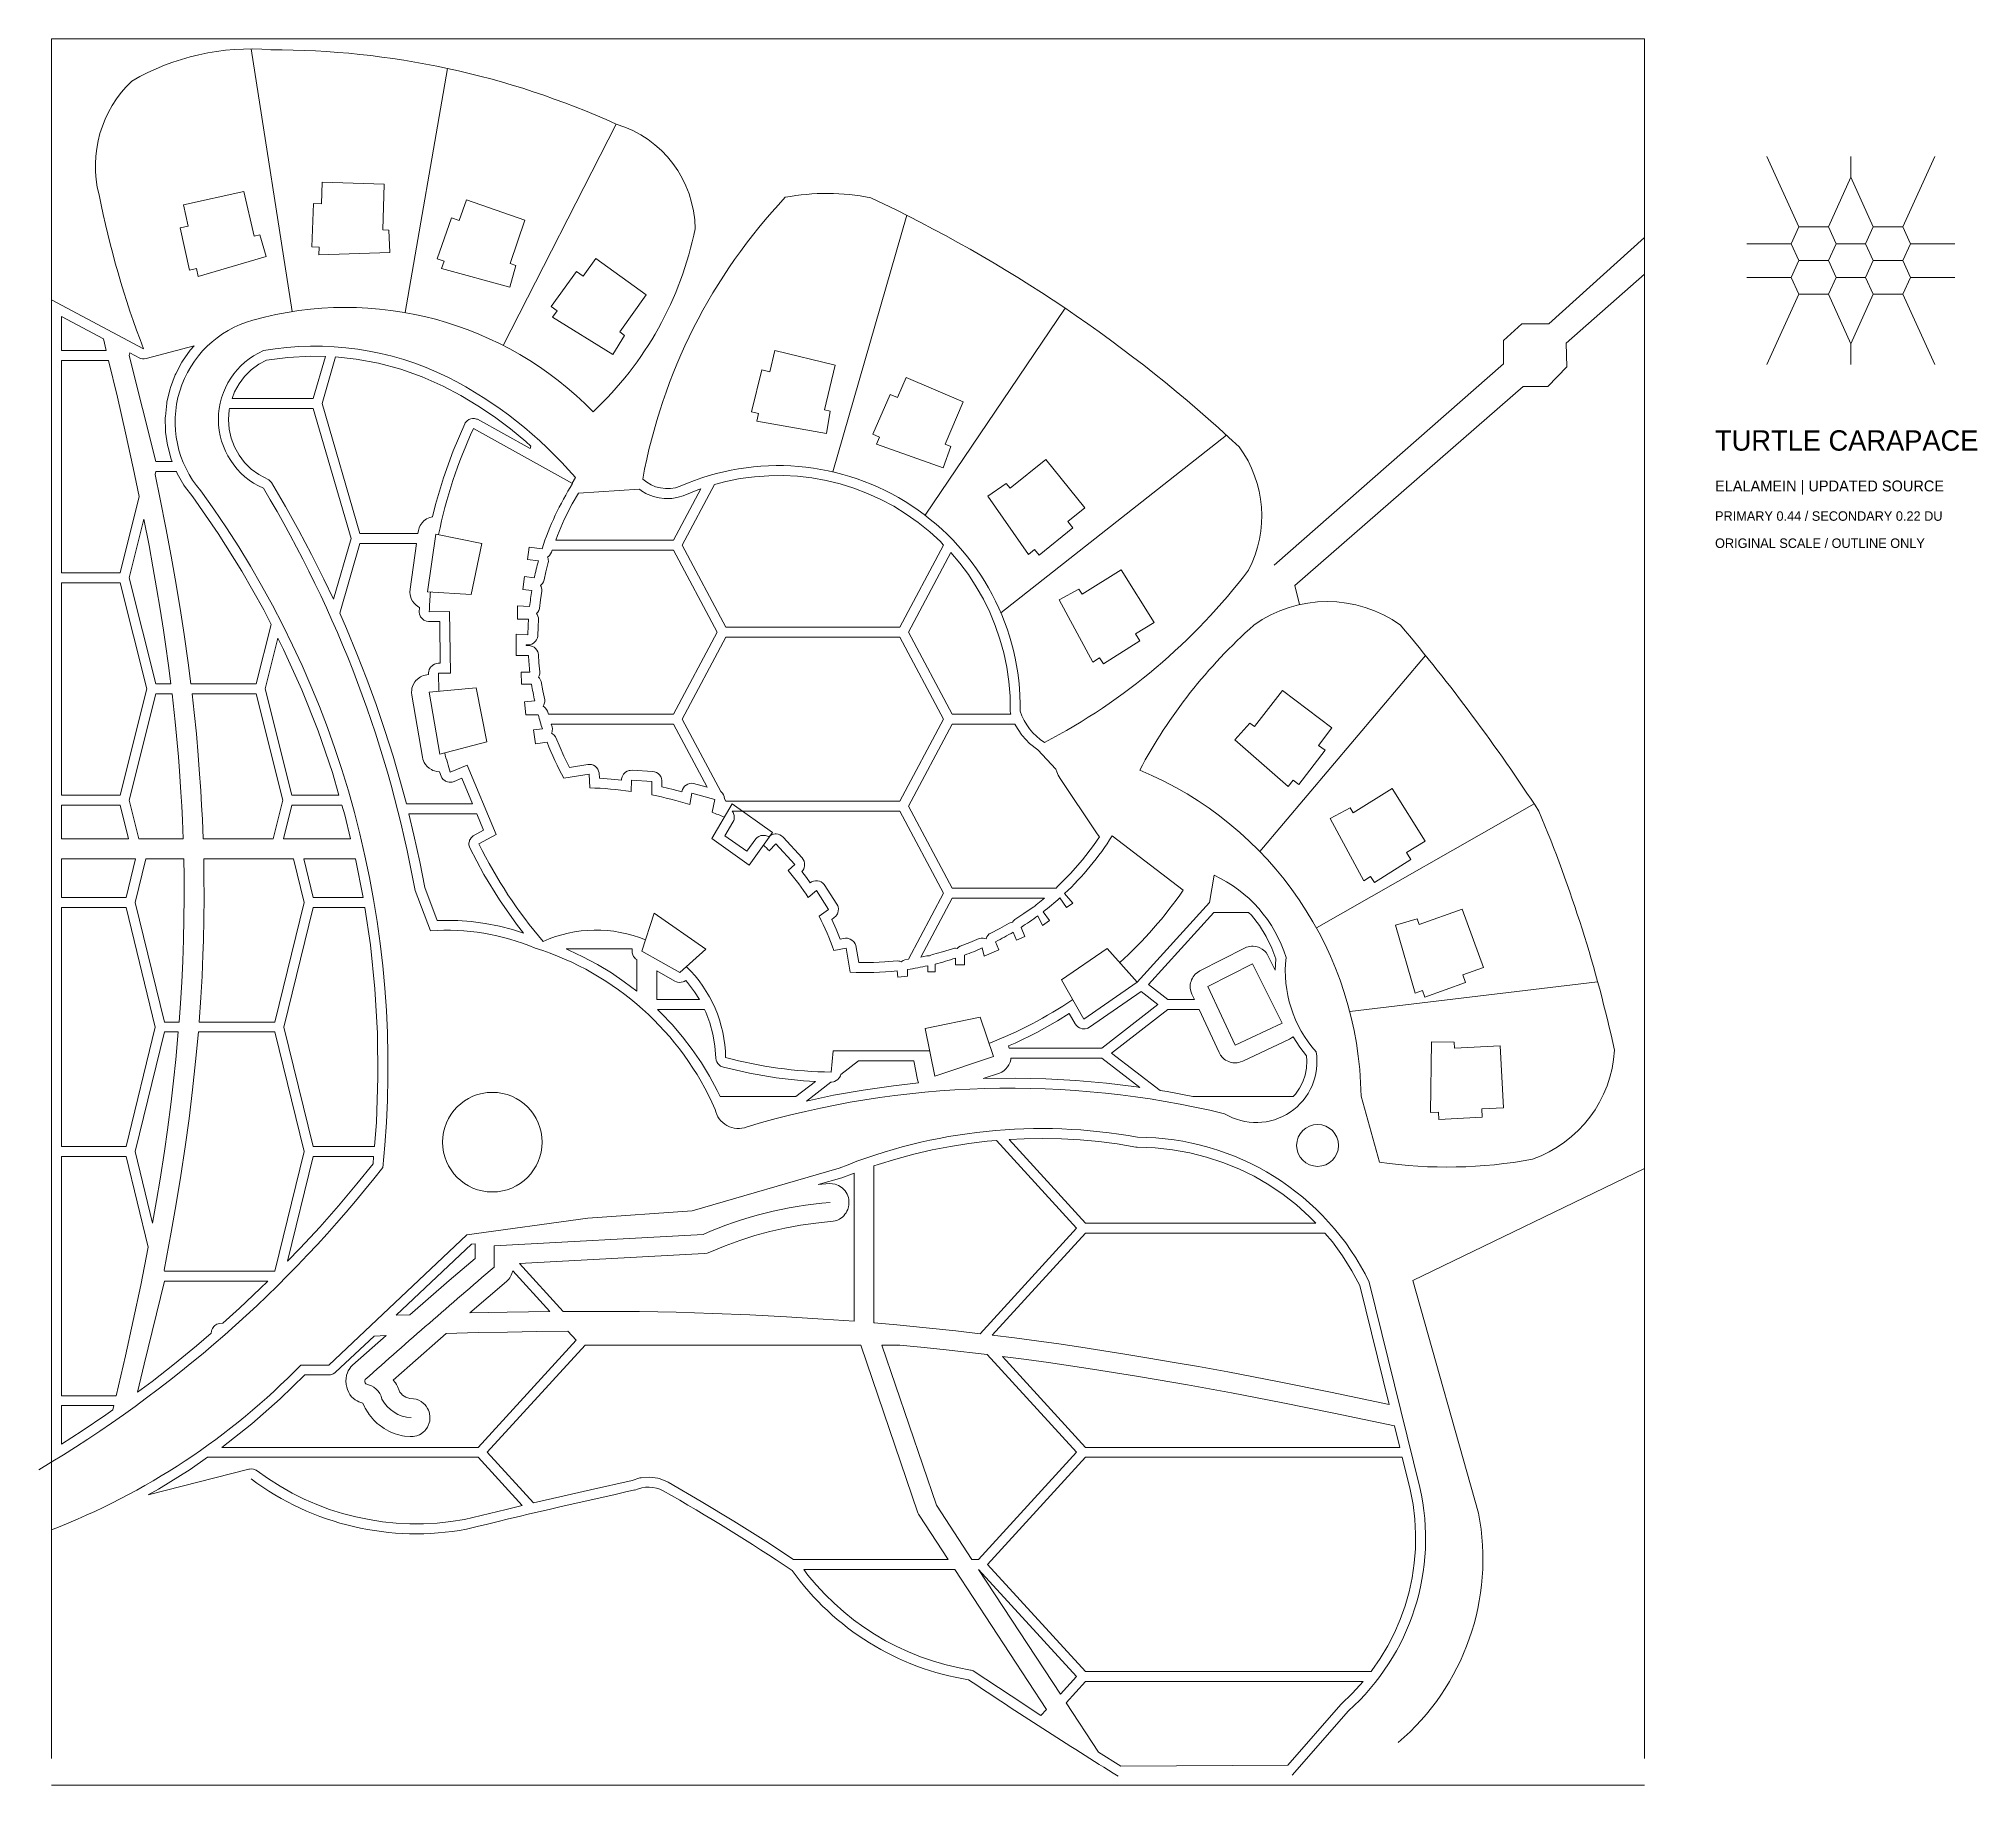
# Model space of a CAD drawing. Header units: inches. Extents: x 36 to 188, y -75 to 56.
# Drawn here: x 90.97 to 133.79, y 17.31 to 55.9 of the extents above; entities that cross this region are included whole.
import ezdxf

# ---------------------------------------------------------------- set-up
doc = ezdxf.new("R2010")
doc.units = ezdxf.units.IN
for name, color, linetype, lineweight in [('01_ORIGINAL_PLAN', 7, 'CONTINUOUS', 20), ('02_CONCEPT_CLOSED_AREAS', 7, 'CONTINUOUS', 15), ('03_CONCEPT_ICON', 7, 'CONTINUOUS', 15), ('04_TITLE', 7, 'CONTINUOUS', 15)]:
    doc.layers.add(name, color=color, linetype=linetype, lineweight=lineweight)

# ---------------------------------------------------------------- blocks, each defined once
blk = doc.blocks.new('02_TURTLE')
at = {"layer": '01_ORIGINAL_PLAN'}
for p, q in [((36.248, 17.906), (36.248, 55.9)), ((36.248, 55.9), (71.442, 55.9)), ((71.442, 55.9), (71.442, 17.906)), ((71.442, 17.312), (36.248, 17.312))]:
    blk.add_line(p, q, dxfattribs=at)
for points in [[(40.658, 55.675), (41.569, 49.871)], [(45, 55.245), (44.06, 49.85)], [(48.726, 54.013), (46.225, 49.126)], [(55.143, 52), (53.51, 46.333)], [(63.257, 44.272), (68.329, 48.719), (68.329, 49.231), (68.73, 49.6), (69.33, 49.6), (71.442, 51.512), (71.442, 50.696), (69.711, 49.177), (69.725, 48.651), (69.304, 48.218), (68.761, 48.218), (63.72, 43.82), (63.817, 43.397)], [(38.284, 49.049), (36.248, 50.129)], [(55.552, 45.371), (58.647, 49.945)], [(62.206, 47.145), (57.223, 43.22)], [(47.087, 44.63), (46.802, 44.667), (46.766, 44.393), (47.006, 44.362)], [(46.916, 43.993), (46.696, 44.016), (46.666, 43.73), (46.862, 43.709)], [(46.813, 43.357), (46.546, 43.371), (46.546, 43.074), (46.789, 43.074)], [(45.044, 43.247), (44.595, 43.241)], [(44.807, 41.482), (44.799, 41.881), (45.061, 41.886), (45.044, 43.247)], [(46.775, 42.728), (46.519, 42.748), (46.519, 42.277), (46.786, 42.274)], [(66.604, 42.276), (62.941, 37.945)], [(46.818, 41.908), (46.625, 41.902), (46.633, 41.638), (46.856, 41.638)], [(46.926, 41.27), (46.702, 41.249), (46.728, 40.961), (47.002, 40.962)], [(47.096, 40.651), (46.9, 40.63)], [(46.9, 40.63), (46.939, 40.324), (47.2, 40.358)], [(46.075, 38.317), (45.433, 39.849), (45.059, 39.693)], [(49.053, 39.272), (49.062, 39.519), (49.515, 39.492), (49.513, 39.194)], [(50.35, 38.981), (50.396, 39.232), (50.902, 39.093), (50.842, 38.811)], [(51.286, 38.996), (52.178, 38.364), (51.665, 37.64), (50.837, 38.227), (51.286, 38.996)], [(69.006, 38.995), (64.196, 36.253)], [(46.075, 38.317), (45.692, 38.109)], [(52.249, 38.111), (52.108, 37.96)], [(52.249, 38.111), (52.668, 37.654), (52.525, 37.523)], [(52.968, 36.924), (53.149, 37.079), (53.413, 36.661), (53.207, 36.514)], [(58.528, 36.918), (58.67, 36.704), (58.814, 36.799), (58.632, 37.014)], [(49.567, 36.583), (50.703, 35.787), (50.129, 35.27), (49.295, 35.742), (49.567, 36.583)], [(58.043, 36.524), (58.141, 36.305), (58.295, 36.419), (58.155, 36.608)], [(57.496, 36.162), (57.572, 35.985), (57.754, 36.063), (57.668, 36.267)], [(53.805, 35.806), (53.533, 35.759)], [(53.805, 35.806), (53.805, 35.806)], [(56.221, 35.586), (56.221, 35.439), (56.423, 35.439), (56.423, 35.655)], [(56.812, 35.811), (56.853, 35.634), (57.179, 35.773), (57.105, 35.949)], [(58.564, 35.106), (59.058, 34.241), (60.235, 35.059), (59.57, 35.799), (58.564, 35.106)], [(54.929, 35.306), (54.944, 35.165), (55.16, 35.189), (55.16, 35.336)], [(55.61, 35.419), (55.608, 35.288), (55.771, 35.288), (55.771, 35.457)], [(70.407, 35.063), (64.93, 34.409)], [(53.515, 33.54), (53.473, 33.07)], [(53.515, 33.54), (55.65, 33.54)], [(65.18, 32.538), (65.591, 31.078)], [(71.442, 30.938), (66.326, 28.468)], [(46.027, 28.759), (46.027, 29.23), (50.643, 29.479)], [(66.326, 28.468), (67.775, 23.323)]]:
    blk.add_lwpolyline(points, dxfattribs=at)
for points in [[(43.572, 51.68), (43.598, 52.69), (42.23, 52.734), (42.214, 52.252), (42.035, 52.258), (42.004, 51.303), (42.163, 51.298), (42.158, 51.123), (43.721, 51.177), (43.704, 51.675)], [(40.725, 51.537), (40.502, 52.523), (39.164, 52.23), (39.268, 51.758), (39.093, 51.72), (39.298, 50.787), (39.453, 50.821), (39.491, 50.65), (40.993, 51.087), (40.853, 51.565)], [(46.381, 50.933), (46.709, 51.889), (45.415, 52.34), (45.257, 51.885), (45.088, 51.944), (44.773, 51.041), (44.923, 50.989), (44.866, 50.824), (46.374, 50.409), (46.506, 50.889)], [(48.804, 49.422), (49.389, 50.246), (48.277, 51.045), (47.995, 50.654), (47.85, 50.758), (47.292, 49.982), (47.421, 49.889), (47.319, 49.747), (48.648, 48.921), (48.911, 49.345)], [(53.327, 47.704), (53.561, 48.687), (52.231, 49.012), (52.116, 48.544), (51.942, 48.586), (51.715, 47.658), (51.87, 47.62), (51.829, 47.45), (53.37, 47.181), (53.455, 47.672)], [(55.995, 46.944), (56.387, 47.876), (55.128, 48.415), (54.938, 47.972), (54.774, 48.042), (54.397, 47.164), (54.544, 47.101), (54.475, 46.94), (55.951, 46.422), (56.116, 46.892)], [(57.426, 45.973), (58.218, 46.601), (59.075, 45.534), (58.699, 45.232), (58.811, 45.092), (58.066, 44.493), (57.966, 44.618), (57.83, 44.508), (56.934, 45.791), (57.343, 46.076)], [(45.757, 44.748), (44.738, 44.957), (44.556, 43.684), (45.524, 43.622)], [(59.019, 43.63), (59.878, 44.165), (60.608, 43.006), (60.2, 42.749), (60.296, 42.598), (59.487, 42.088), (59.402, 42.222), (59.254, 42.129), (58.511, 43.505), (58.949, 43.742)], [(45.629, 41.562), (44.593, 41.461), (44.828, 40.095), (45.865, 40.369)], [(62.827, 40.702), (63.445, 41.502), (64.534, 40.672), (64.241, 40.288), (64.384, 40.18), (63.804, 39.42), (63.677, 39.516), (63.571, 39.377), (62.394, 40.407), (62.722, 40.782)], [(65.006, 38.799), (65.865, 39.334), (66.595, 38.175), (66.187, 37.918), (66.283, 37.767), (65.474, 37.257), (65.389, 37.391), (65.242, 37.298), (64.498, 38.674), (64.936, 38.911)], [(66.464, 36.332), (67.417, 36.67), (67.882, 35.382), (67.428, 35.218), (67.489, 35.05), (66.59, 34.725), (66.536, 34.875), (66.372, 34.816), (65.94, 36.319), (66.419, 36.457)], [(61.796, 34.957), (62.78, 35.461), (63.435, 34.152), (62.399, 33.663)], [(55.549, 34.034), (56.763, 34.283), (57.058, 33.412), (55.766, 32.976)], [(67.244, 33.6), (68.254, 33.648), (68.327, 32.28), (67.845, 32.255), (67.855, 32.076), (66.9, 32.025), (66.892, 32.184), (66.717, 32.175), (66.739, 33.739), (67.237, 33.732)]]:
    blk.add_lwpolyline(points, close=True, dxfattribs=at)
for points in [[(44.283, 37.084, 0.090917), (40.931, 45.968, -0.652582), (40.931, 49.011, -0.158741), (45.004, 48.425, -0.098355), (47.824, 46.203), (47.755, 46.078)], [(47.087, 44.63, -0.062406), (47.763, 46.073), (45.572, 47.29, 0.058367), (44.801, 44.944, 0.058367)], [(50.14, 46.014, -0.546754), (57.65, 41.045, 0.171391), (58.184, 40.351, 0.171391)], [(46.916, 43.993, -0.01479), (47.006, 44.362, -0.01479)], [(44.621, 43.68, 0.010358), (44.595, 43.241)], [(46.813, 43.357, -0.013879), (46.862, 43.709)], [(60.29, 39.74, -0.089338), (62.813, 42.944, -0.322066), (66.051, 42.944, -0.030946), (69.111, 38.833, -0.044664), (70.78, 33.554, -0.301674), (68.967, 31.144, -0.082145), (65.591, 31.078)], [(46.775, 42.728, -0.013523), (46.789, 43.074, -0.013523)], [(46.818, 41.908, -0.014342), (46.786, 42.274)], [(46.926, 41.27, -0.014645), (46.856, 41.638)], [(47.096, 40.651, -0.012679), (47.002, 40.962)], [(48.142, 39.35), (48.13, 39.649), (47.57, 39.561, -0.034306), (47.2, 40.358, -0.034306)], [(44.936, 40.124, 0.010564), (45.059, 39.693, 0.010564)], [(60.29, 39.74, -0.300089), (65.18, 32.538)], [(59.849, 35.488, 0.057164), (61.253, 37.088), (59.681, 38.289, -0.064319), (58.632, 37.014, -0.064319)], [(45.692, 38.109, 0.060935), (47.109, 35.956, -0.206423), (49.375, 35.99)], [(59.998, 35.322), (60.235, 35.059), (61.831, 36.816), (61.933, 37.418, -0.214593), (63.522, 35.602, 0.212382), (64.188, 33.517, -0.642649), (62.166, 32.15, 0.132984), (51.615, 31.858, -0.471407), (50.913, 32.245)], [(46.935, 35.809, 0.119192), (44.621, 36.188), (44.283, 37.084)], [(58.528, 36.918, -0.018836), (58.155, 36.608, -0.018836)], [(58.043, 36.524, -0.017658), (57.668, 36.267, -0.017658)], [(57.496, 36.162, -0.017305), (57.105, 35.949, -0.017305)], [(54.929, 35.306, -0.040089), (53.897, 35.276), (53.805, 35.806)], [(56.221, 35.586, -0.018166), (55.771, 35.457, -0.018166)], [(56.812, 35.811, -0.016254), (56.423, 35.655, -0.016254)], [(50.274, 35.4, -0.198705), (51.143, 33.392, 0.063223), (53.473, 33.07)], [(55.61, 35.419, -0.017778), (55.16, 35.336, -0.017778)], [(56.959, 33.703, 0.056142), (58.811, 34.673)], [(53.65, 30.945, -0.14301), (60.243, 31.63, -0.286424), (65.36, 28.431), (66.481, 23.89, -0.272091), (64.9, 18.954), (63.661, 17.533)], [(53.65, 30.945), (50.4, 30.004), (48.095, 29.84), (45.427, 29.473), (42.376, 26.597), (41.758, 26.597, -0.10797), (36.248, 22.954)]]:
    blk.add_lwpolyline(points, format="xyb", dxfattribs=at)
for centre, radius in [((45.989, 31.521), 1.1), ((64.22, 31.448), 0.463)]:
    blk.add_circle(centre, radius, dxfattribs=at)
for centre, radius, start, end in [((40.658, 50.423), 5.252, 85.2142, 120.0956), ((41.139, 37.317), 18.339, 65.5622, 90.1344), ((39.813, 53.089), 2.593, 133.6015, 194.2753), ((48.026, 51.672), 2.444, 0.7167, 73.3418), ((57.911, 56.571), 21.019, 191.3089, 200.9684), ((61.436, 43.951), 12.326, 136.7478, 169.6154), ((53.373, 47.535), 4.948, 78.6004, 100.6499), ((40.939, 23.771), 31.601, 47.0054, 64.8874), ((43.034, 53.196), 7.583, 313.0815, 348.6437), ((41.312, 47.434), 2.33, 105.2161, 220.7715), ((42.751, 42.34), 7.624, 44.2289, 105.6047), ((60.387, 45.356), 2.599, 332.6099, 36.0186), ((22.064, 33.195), 21.619, 354.0583, 36.0319), ((49.852, 46.755), 0.794, 227.0981, 291.2465), ((51.961, 52.291), 13.465, 297.5281, 322.8549), ((47.898, 31.093), 8.26, 81.9573, 88.3074), ((47.898, 31.093), 8.26, 72.7279, 78.7214), ((47.898, 31.093), 8.26, 67.0855, 69.118), ((48.363, 33.974), 5.47, 46.7825, 48.644), ((48.363, 33.974), 5.47, 32.6388, 40.4465), ((48.363, 33.974), 5.47, 19.0436, 27.6609), ((44.996, 29.643), 6.464, 23.734, 72.5429), ((22.02, 47.825), 27.364, 300.648, 321.9453), ((54.073, 21.787), 8.422, 94.2501, 114.0352), ((177.596, -125.015), 202.378, 130.55026, 131.62005), ((43.293, 26.24), 0.119, 162.5746, 211.3187), ((43.119, 25.741), 0.443, 13.2811, 80.611), ((44.225, 26.196), 0.761, 207.5896, 267.5639), ((44.306, 28.951), 6.083, 233.183, 280.5392), ((83.889, -134.15), 161.762, 102.40484, 103.75801), ((49.433, 23.211), 0.689, 61.2688, 115.2094), ((27.349, -15.654), 45.391, 56.1832, 60.407), ((62.535, 22.313), 5.337, 310.4718, 10.9016), ((57.468, 25.543), 5.979, 215.6658, 260.7622), ((129.159, 128.7), 131.041, 236.3299, 238.04792)]:
    blk.add_arc(centre, radius, start, end, dxfattribs=at)
at = {"layer": '02_CONCEPT_CLOSED_AREAS'}
for points in [[(36.468, 49.763), (37.398, 49.27), (37.46, 49.014), (36.468, 49.014)], [(39.314, 49.019), (39.146, 48.78), (39.132, 48.757), (38.994, 48.497), (38.983, 48.472), (38.878, 48.193), (38.869, 48.166), (38.801, 47.877), (38.796, 47.849), (38.765, 47.557), (38.764, 47.529), (38.77, 47.238), (38.772, 47.21), (38.814, 46.922), (38.819, 46.896), (38.897, 46.615), (38.919, 46.558), (38.554, 46.558), (37.966, 48.904), (37.98, 48.961), (38.199, 48.846), (38.218, 48.839), (38.258, 48.831), (38.299, 48.83), (38.339, 48.837), (39.399, 49.114)], [(40.293, 48.098), (40.393, 48.277), (40.517, 48.441), (40.664, 48.586), (40.832, 48.71), (40.999, 48.798), (41.472, 48.861), (41.977, 48.888), (42.3, 48.88), (42.031, 47.954), (40.238, 47.954)], [(42.982, 48.823), (43.477, 48.732), (43.965, 48.602), (44.442, 48.434), (44.906, 48.228), (45.292, 48.019), (45.669, 47.79), (46.035, 47.544), (46.387, 47.28), (46.726, 46.999), (46.836, 46.899), (46.821, 46.848), (45.66, 47.492), (45.639, 47.499), (45.597, 47.508), (45.554, 47.509), (45.511, 47.501), (45.471, 47.485), (45.435, 47.462), (45.419, 47.447), (45.391, 47.414), (45.38, 47.396), (45.121, 46.796), (44.907, 46.202), (44.731, 45.609), (44.668, 45.34), (44.606, 45.324), (44.571, 45.309), (44.538, 45.292), (44.507, 45.271), (44.478, 45.248), (44.438, 45.205), (44.415, 45.175), (44.396, 45.144), (44.373, 45.095), (44.357, 45.039), (44.346, 44.968), (43.064, 44.968), (42.228, 47.844), (42.526, 48.871)], [(36.468, 48.794), (37.513, 48.794), (37.706, 47.978), (37.885, 47.197), (38.057, 46.417), (38.189, 45.79), (37.767, 44.102), (36.468, 44.102)], [(42.268, 43.962), (41.997, 44.505), (41.716, 45.038), (41.423, 45.564), (41.109, 46.097), (41.083, 46.127), (41.051, 46.153), (40.832, 46.27), (40.664, 46.393), (40.517, 46.538), (40.393, 46.702), (40.293, 46.882), (40.219, 47.075), (40.174, 47.278), (40.158, 47.49), (40.174, 47.701), (40.181, 47.734), (42.031, 47.734), (42.867, 44.858), (42.477, 43.518)], [(39.011, 46.338), (39.03, 46.295), (39.177, 46.04), (39.192, 46.017), (39.369, 45.783), (39.932, 44.97), (40.455, 44.135), (40.938, 43.28), (41.101, 42.956), (40.773, 41.645), (39.33, 41.645), (39.27, 42.113), (39.182, 42.741), (39.109, 43.213), (39.006, 43.842), (38.895, 44.469), (38.777, 45.097), (38.652, 45.725), (38.538, 46.274), (38.554, 46.338)], [(51.15, 46.12), (51.465, 46.182), (51.781, 46.224), (52.099, 46.247), (52.417, 46.25), (52.734, 46.233), (53.049, 46.196), (53.362, 46.14), (53.671, 46.065), (53.976, 45.97), (54.276, 45.856), (54.569, 45.723), (54.855, 45.571), (55.132, 45.399), (55.399, 45.211), (55.651, 45.007), (55.888, 44.79), (55.952, 44.722), (55.957, 44.713), (54.993, 42.901), (51.149, 42.901), (50.184, 44.713), (50.897, 46.053)], [(47.427, 44.925), (47.579, 45.279), (47.754, 45.623), (47.894, 45.861), (49.24, 45.948), (49.287, 45.913), (49.383, 45.856), (49.41, 45.842), (49.512, 45.8), (49.541, 45.79), (49.647, 45.762), (49.677, 45.756), (49.786, 45.743), (49.816, 45.742), (49.927, 45.744), (49.957, 45.746), (50.067, 45.764), (50.097, 45.771), (50.205, 45.804), (50.532, 45.936), (50.597, 45.957), (49.993, 44.823), (47.39, 44.823)], [(38.291, 45.289), (38.405, 44.702), (38.491, 44.235), (38.573, 43.767), (38.65, 43.3), (38.723, 42.833), (38.769, 42.522), (38.834, 42.055), (38.886, 41.645), (38.554, 41.645), (37.966, 43.992)], [(44.375, 43.23), (44.381, 43.188), (44.395, 43.149), (44.405, 43.13), (44.417, 43.112), (44.445, 43.081), (44.478, 43.055), (44.496, 43.045), (44.535, 43.029), (44.577, 43.022), (44.827, 43.024), (44.838, 42.102), (44.795, 42.101), (44.752, 42.096), (44.711, 42.083), (44.673, 42.061), (44.656, 42.048), (44.626, 42.017), (44.614, 42), (44.594, 41.961), (44.583, 41.92), (44.58, 41.898), (44.58, 41.851), (44.507, 41.841), (44.47, 41.831), (44.435, 41.817), (44.402, 41.801), (44.37, 41.781), (44.328, 41.747), (44.301, 41.72), (44.278, 41.69), (44.246, 41.64), (44.225, 41.591), (44.214, 41.555), (44.207, 41.518), (44.203, 41.459), (44.208, 41.394), (44.444, 40.029), (44.455, 39.982), (44.468, 39.946), (44.484, 39.912), (44.513, 39.866), (44.552, 39.82), (44.593, 39.784), (44.643, 39.752), (44.677, 39.736), (44.713, 39.723), (44.766, 39.711), (44.825, 39.706), (44.856, 39.609), (44.876, 39.57), (44.904, 39.537), (44.937, 39.51), (44.956, 39.499), (44.996, 39.482), (45.038, 39.474), (45.06, 39.473), (45.103, 39.477), (45.144, 39.49), (45.315, 39.562), (45.553, 38.995), (44.089, 38.995), (43.962, 39.474), (43.795, 40.051), (43.616, 40.62), (43.423, 41.189), (43.217, 41.754), (42.999, 42.314), (42.768, 42.869), (42.617, 43.209), (43.064, 44.748), (44.314, 44.748), (44.17, 43.739), (44.167, 43.675), (44.173, 43.616), (44.186, 43.563), (44.199, 43.528), (44.227, 43.476), (44.259, 43.432), (44.301, 43.39), (44.344, 43.357), (44.379, 43.337)], [(46.993, 43.229), (47.014, 43.267), (47.028, 43.309), (47.053, 43.503), (47.082, 43.695), (47.08, 43.737), (47.077, 43.758), (47.064, 43.798), (47.052, 43.82), (47.069, 43.835), (47.097, 43.868), (47.118, 43.905), (47.131, 43.946), (47.172, 44.126), (47.224, 44.326), (47.226, 44.348), (47.224, 44.392), (47.22, 44.414), (47.209, 44.447), (47.236, 44.468), (47.251, 44.483), (47.276, 44.517), (47.294, 44.555), (47.311, 44.603), (49.993, 44.603), (50.958, 42.791), (49.993, 40.979), (47.226, 40.979), (47.207, 41.042), (47.187, 41.081), (47.159, 41.116), (47.143, 41.131), (47.112, 41.152), (47.13, 41.187), (47.142, 41.229), (47.145, 41.25), (47.145, 41.294), (47.104, 41.495), (47.068, 41.696), (47.061, 41.717), (47.041, 41.757), (47.028, 41.775), (47.008, 41.797), (47.023, 41.827), (47.03, 41.848), (47.035, 41.868), (47.038, 41.911), (47.019, 42.11), (47.006, 42.289), (46.998, 42.332), (46.991, 42.353), (46.972, 42.392), (46.945, 42.427), (46.911, 42.455), (46.873, 42.476), (46.831, 42.49), (46.788, 42.494), (46.739, 42.495), (46.739, 42.51), (46.779, 42.508), (46.821, 42.513), (46.861, 42.525), (46.898, 42.545), (46.915, 42.558), (46.945, 42.588), (46.968, 42.623), (46.985, 42.662), (46.994, 42.703), (46.995, 42.724), (46.999, 42.893), (47.008, 43.083), (47.007, 43.104), (46.997, 43.145), (46.98, 43.183), (46.968, 43.201)], [(56.316, 44.315), (56.506, 44.06), (56.68, 43.794), (56.837, 43.518), (56.977, 43.232), (57.099, 42.939), (57.202, 42.638), (57.287, 42.33), (57.353, 42.016), (57.399, 41.698), (57.425, 41.375), (57.431, 41.042), (57.435, 41), (57.441, 40.979), (56.148, 40.979), (55.184, 42.791), (56.119, 44.548)], [(36.468, 43.882), (37.767, 43.882), (38.354, 41.535), (37.767, 39.189), (36.468, 39.189)], [(41.379, 42.406), (41.78, 41.515), (42.138, 40.607), (42.455, 39.685), (42.601, 39.189), (41.56, 39.189), (40.972, 41.535), (41.253, 42.656)], [(51.121, 39.109), (51.112, 39.157), (51.095, 39.198), (51.07, 39.235), (51.037, 39.267), (50.184, 40.869), (51.149, 42.681), (54.993, 42.681), (55.957, 40.869), (54.993, 39.057), (51.149, 39.057)], [(38.913, 41.425), (38.981, 40.81), (39.012, 40.499), (39.053, 40.032), (39.078, 39.721), (39.11, 39.255), (39.128, 38.944), (39.143, 38.633), (39.159, 38.22), (38.181, 38.22), (37.966, 39.079), (38.554, 41.425)], [(39.599, 38.22), (39.583, 38.652), (39.567, 38.968), (39.549, 39.282), (39.516, 39.754), (39.492, 40.069), (39.45, 40.541), (39.402, 41.012), (39.356, 41.425), (40.773, 41.425), (41.361, 39.079), (41.146, 38.22)], [(50.734, 39.367), (50.433, 39.449), (50.39, 39.452), (50.348, 39.447), (50.307, 39.433), (50.27, 39.412), (50.237, 39.384), (50.21, 39.351), (50.191, 39.312), (50.177, 39.261), (49.986, 39.312), (49.734, 39.372), (49.734, 39.513), (49.725, 39.556), (49.708, 39.597), (49.683, 39.634), (49.651, 39.664), (49.613, 39.688), (49.572, 39.704), (49.528, 39.711), (49.075, 39.738), (49.032, 39.736), (49.01, 39.732), (48.969, 39.718), (48.931, 39.695), (48.899, 39.666), (48.885, 39.649), (48.863, 39.611), (48.854, 39.591), (48.844, 39.548), (48.842, 39.521), (48.614, 39.543), (48.353, 39.561), (48.348, 39.679), (48.337, 39.721), (48.319, 39.761), (48.293, 39.796), (48.261, 39.825), (48.223, 39.848), (48.182, 39.862), (48.139, 39.868), (48.096, 39.866), (47.691, 39.802), (47.664, 39.855), (47.571, 40.046), (47.485, 40.24), (47.395, 40.46), (47.383, 40.479), (47.355, 40.514), (47.321, 40.542), (47.294, 40.556), (47.307, 40.59), (47.312, 40.611), (47.316, 40.654), (47.311, 40.697), (47.292, 40.759), (49.993, 40.759)], [(57.533, 40.759), (57.553, 40.721), (57.673, 40.534), (57.695, 40.504), (57.858, 40.327), (58.036, 40.188), (58.437, 39.762), (58.458, 39.702), (58.49, 39.632), (58.534, 39.556), (59.334, 38.356), (59.371, 38.306), (59.402, 38.269), (59.272, 38.074), (59.028, 37.758), (58.764, 37.458), (58.477, 37.17), (58.448, 37.135), (56.148, 37.135), (55.184, 38.947), (56.148, 40.759)], [(36.468, 38.969), (37.767, 38.969), (37.954, 38.22), (36.468, 38.22)], [(42.729, 38.75), (42.859, 38.22), (41.373, 38.22), (41.56, 38.969), (42.665, 38.969)], [(45.795, 38.415), (45.568, 38.291), (45.535, 38.263), (45.521, 38.247), (45.497, 38.211), (45.488, 38.192), (45.481, 38.172), (45.473, 38.13), (45.473, 38.087), (45.476, 38.065), (45.489, 38.024), (45.802, 37.435), (46.147, 36.874), (46.526, 36.335), (46.681, 36.14), (46.431, 36.22), (46.145, 36.293), (45.83, 36.354), (45.524, 36.395), (45.23, 36.417), (44.921, 36.421), (44.771, 36.415), (44.496, 37.144), (44.385, 37.718), (44.258, 38.302), (44.144, 38.775), (45.645, 38.775)], [(55.179, 35.562), (55.104, 35.549), (55.062, 35.534), (55.043, 35.523), (55.02, 35.506), (54.993, 35.517), (54.972, 35.522), (54.93, 35.526), (54.656, 35.503), (54.407, 35.49), (54.158, 35.488), (54.083, 35.49), (54.017, 35.865), (54.002, 35.905), (53.979, 35.942), (53.965, 35.958), (53.932, 35.986), (53.894, 36.007), (53.853, 36.021), (53.832, 36.025), (53.789, 36.026), (53.676, 36.007), (53.588, 36.226), (53.488, 36.444), (53.542, 36.482), (53.575, 36.512), (53.602, 36.547), (53.612, 36.567), (53.621, 36.587), (53.631, 36.63), (53.633, 36.675), (53.626, 36.718), (53.619, 36.739), (53.599, 36.779), (53.322, 37.215), (53.291, 37.247), (53.255, 37.272), (53.214, 37.289), (53.171, 37.298), (53.126, 37.298), (53.083, 37.289), (53.042, 37.271), (53.013, 37.251), (52.932, 37.365), (52.827, 37.502), (52.845, 37.524), (52.867, 37.561), (52.876, 37.581), (52.886, 37.623), (52.888, 37.666), (52.885, 37.687), (52.875, 37.729), (52.856, 37.768), (52.83, 37.802), (52.412, 38.259), (52.38, 38.288), (52.343, 38.31), (52.303, 38.324), (52.261, 38.33), (52.24, 38.331), (52.198, 38.325), (52.158, 38.311), (52.121, 38.289), (52.094, 38.266), (52.068, 38.28), (52.048, 38.288), (52.027, 38.294), (51.984, 38.3), (51.941, 38.297), (51.92, 38.293), (51.879, 38.277), (51.842, 38.254), (51.811, 38.224), (51.613, 37.947), (51.128, 38.29), (51.304, 38.591), (51.322, 38.631), (51.328, 38.652), (51.334, 38.696), (51.331, 38.74), (51.319, 38.782), (51.31, 38.802), (51.288, 38.837), (54.993, 38.837), (55.957, 37.025)], [(38.105, 37.78), (37.897, 36.928), (36.468, 36.928), (36.468, 37.78)], [(39.171, 37.78), (39.178, 37.389), (39.18, 36.922), (39.176, 36.456), (39.166, 35.989), (39.15, 35.523), (39.128, 35.056), (39.1, 34.59), (39.07, 34.175), (38.743, 34.175), (38.096, 36.818), (38.332, 37.78)], [(39.511, 34.175), (39.549, 34.719), (39.575, 35.19), (39.595, 35.662), (39.606, 35.978), (39.616, 36.45), (39.62, 36.921), (39.618, 37.393), (39.612, 37.78), (41.598, 37.78), (41.833, 36.818), (41.187, 34.175)], [(43.133, 36.928), (42.033, 36.928), (41.824, 37.78), (42.966, 37.78)], [(58.187, 36.915), (58.003, 36.767), (57.974, 36.732), (57.952, 36.724), (57.914, 36.702), (57.734, 36.574), (57.531, 36.439), (57.499, 36.408), (57.48, 36.381), (57.447, 36.376), (57.406, 36.362), (57.197, 36.245), (56.985, 36.134), (56.967, 36.121), (56.936, 36.09), (56.911, 36.054), (56.895, 36.015), (56.871, 36.023), (56.829, 36.031), (56.787, 36.03), (56.745, 36.021), (56.537, 35.934), (56.326, 35.853), (56.288, 35.829), (56.259, 35.802), (56.218, 35.806), (56.197, 35.804), (56.154, 35.795), (55.936, 35.729), (55.716, 35.67), (55.674, 35.654), (55.644, 35.636), (55.609, 35.639), (55.587, 35.638), (55.454, 35.611), (56.148, 36.915)], [(36.468, 36.708), (37.897, 36.708), (38.543, 34.065), (37.897, 31.423), (36.468, 31.423)], [(43.294, 35.882), (43.394, 34.91), (43.45, 33.932), (43.462, 32.95), (43.428, 31.966), (43.384, 31.423), (42.033, 31.423), (41.386, 34.065), (42.033, 36.708), (43.17, 36.708)], [(61.929, 36.597), (62.696, 36.597), (62.757, 36.535), (62.933, 36.311), (63.085, 36.068), (63.212, 35.81), (63.299, 35.569), (63.286, 35.322), (63.116, 35.66), (63.081, 35.709), (63.055, 35.738), (63.026, 35.764), (62.995, 35.786), (62.947, 35.814), (62.912, 35.828), (62.854, 35.844), (62.799, 35.851), (62.76, 35.851), (62.722, 35.847), (62.684, 35.839), (62.648, 35.828), (62.602, 35.809), (61.618, 35.304), (61.564, 35.271), (61.519, 35.232), (61.494, 35.205), (61.472, 35.175), (61.453, 35.143), (61.437, 35.109), (61.424, 35.074), (61.414, 35.038), (61.408, 35.001), (61.406, 34.964), (61.407, 34.926), (61.412, 34.889), (61.425, 34.837), (61.442, 34.793), (61.498, 34.673), (60.91, 34.673), (60.483, 35.004)], [(49.08, 35.789), (49.075, 35.746), (49.076, 35.724), (49.078, 35.703), (49.09, 35.662), (49.109, 35.623), (49.122, 35.606), (49.151, 35.575), (49.18, 35.554), (49.18, 34.855), (48.901, 35.067), (48.618, 35.26), (48.315, 35.444), (47.991, 35.618), (47.679, 35.764), (47.62, 35.789)], [(50.456, 34.845), (50.563, 34.673), (49.62, 34.673), (49.62, 35.305), (50.021, 35.079), (50.059, 35.062), (50.08, 35.056), (50.122, 35.05), (50.164, 35.053), (50.204, 35.063), (50.224, 35.072), (50.26, 35.093), (50.299, 35.051)], [(57.39, 33.646), (57.539, 33.709), (58.02, 33.944), (58.477, 34.2), (58.735, 34.364), (58.867, 34.132), (58.892, 34.097), (58.923, 34.068), (58.959, 34.045), (58.979, 34.036), (59.02, 34.025), (59.042, 34.022), (59.084, 34.023), (59.126, 34.032), (59.146, 34.04), (59.184, 34.061), (60.322, 34.851), (60.693, 34.563), (59.452, 33.6), (57.406, 33.6)], [(50.706, 34.395), (50.796, 34.154), (50.863, 33.905), (50.906, 33.649), (50.924, 33.378), (50.931, 33.335), (50.946, 33.295), (50.968, 33.258), (50.998, 33.227), (51.033, 33.202), (51.072, 33.184), (51.093, 33.178), (51.667, 33.042), (52.261, 32.94), (52.861, 32.876), (53.128, 32.864), (52.695, 32.528), (51.022, 32.528), (50.958, 32.664), (50.787, 32.979), (50.607, 33.274), (50.406, 33.567), (50.19, 33.849), (49.96, 34.118), (49.717, 34.374), (49.634, 34.453), (50.677, 34.453)], [(62.045, 33.499), (62.078, 33.442), (62.116, 33.395), (62.156, 33.358), (62.188, 33.336), (62.221, 33.316), (62.256, 33.301), (62.292, 33.288), (62.351, 33.277), (62.406, 33.274), (62.444, 33.276), (62.482, 33.283), (62.519, 33.293), (62.565, 33.311), (63.602, 33.8), (63.645, 33.824), (63.679, 33.848), (63.825, 33.621), (63.975, 33.431), (63.985, 33.319), (63.977, 33.159), (63.947, 33.003), (63.895, 32.854), (63.823, 32.713), (63.731, 32.584), (63.678, 32.528), (61.467, 32.528), (60.895, 32.637), (60.74, 32.661), (59.669, 33.49), (60.91, 34.453), (61.601, 34.453)], [(39.052, 33.955), (38.997, 33.346), (38.948, 32.879), (38.893, 32.412), (38.813, 31.79), (38.746, 31.323), (38.65, 30.7), (38.573, 30.233), (38.484, 29.729), (38.096, 31.313), (38.743, 33.955)], [(38.736, 28.696), (38.895, 29.53), (39.006, 30.158), (39.11, 30.787), (39.204, 31.416), (39.29, 32.045), (39.367, 32.674), (39.434, 33.303), (39.494, 33.955), (41.187, 33.955), (41.833, 31.313), (41.187, 28.671), (38.743, 28.671)], [(53.485, 32.85), (53.526, 32.856), (53.546, 32.862), (53.584, 32.88), (53.618, 32.904), (53.647, 32.935), (53.659, 32.952), (53.678, 32.989), (53.687, 33.019), (54.075, 33.32), (55.297, 33.32), (55.384, 32.898), (55.404, 32.831), (54.849, 32.769), (54.182, 32.673), (53.525, 32.556), (52.926, 32.429), (53.469, 32.85)], [(57.193, 33.047), (57.243, 33.069), (57.293, 33.102), (57.334, 33.138), (57.373, 33.183), (57.402, 33.23), (57.426, 33.285), (57.44, 33.338), (57.446, 33.38), (59.452, 33.38), (60.291, 32.73), (60.22, 32.741), (59.557, 32.822), (58.879, 32.881), (58.214, 32.918), (57.541, 32.933), (56.83, 32.924)], [(54.904, 31.148), (55.302, 31.255), (55.703, 31.348), (56.107, 31.426), (56.512, 31.491), (56.92, 31.54), (57.126, 31.558), (58.894, 29.622), (56.763, 27.289), (56.225, 27.351), (55.576, 27.42), (54.925, 27.483), (54.423, 27.527), (54.42, 27.537), (54.42, 30.995), (54.51, 31.027)], [(57.74, 31.596), (58.151, 31.602), (58.562, 31.594), (58.973, 31.571), (59.384, 31.533), (59.794, 31.481), (60.207, 31.413), (60.235, 31.41), (60.633, 31.396), (61.017, 31.355), (61.395, 31.287), (61.765, 31.193), (62.126, 31.075), (62.477, 30.932), (62.816, 30.766), (63.143, 30.577), (63.456, 30.366), (63.754, 30.133), (64.036, 29.88), (64.18, 29.732), (59.091, 29.732), (57.404, 31.579)], [(38.386, 29.202), (38.221, 28.362), (38.057, 27.583), (37.885, 26.803), (37.682, 25.919), (36.468, 25.919), (36.468, 31.203), (37.897, 31.203)], [(43.353, 31.042), (42.998, 30.6), (42.592, 30.116), (42.175, 29.643), (41.747, 29.18), (41.467, 28.89), (42.033, 31.203), (43.366, 31.203)], [(50.665, 29.059), (50.736, 29.069), (50.795, 29.088), (51.133, 29.229), (51.457, 29.349), (51.785, 29.455), (52.118, 29.546), (52.454, 29.623), (52.793, 29.686), (53.135, 29.734), (53.519, 29.772), (53.559, 29.781), (53.598, 29.793), (53.655, 29.82), (53.69, 29.842), (53.722, 29.867), (53.752, 29.896), (53.779, 29.927), (53.803, 29.961), (53.823, 29.996), (53.84, 30.034), (53.858, 30.092), (53.865, 30.133), (53.868, 30.174), (53.867, 30.215), (53.863, 30.256), (53.854, 30.296), (53.841, 30.335), (53.824, 30.373), (53.804, 30.409), (53.781, 30.443), (53.754, 30.474), (53.724, 30.503), (53.692, 30.528), (53.638, 30.561), (53.6, 30.577), (53.561, 30.59), (53.501, 30.602), (53.439, 30.605), (53.19, 30.583), (53.711, 30.734), (53.98, 30.837), (53.98, 27.563), (53.3, 27.613), (52.487, 27.664), (51.675, 27.706), (50.862, 27.738), (50.05, 27.761), (49.238, 27.776), (48.425, 27.783), (47.556, 27.781), (46.59, 28.839)], [(45.61, 29.276), (45.607, 29.23), (45.607, 28.952), (45.036, 28.461), (44.168, 27.706), (43.862, 27.695), (45.527, 29.265)], [(64.547, 29.316), (64.773, 29.006), (64.979, 28.679), (65.153, 28.351), (65.801, 25.725), (64.508, 25.996), (63.372, 26.225), (62.236, 26.443), (61.587, 26.562), (61.099, 26.648), (60.45, 26.759), (59.963, 26.839), (58.988, 26.991), (58.5, 27.062), (58.013, 27.13), (57.525, 27.195), (57.032, 27.257), (59.091, 29.512), (64.382, 29.512)], [(40.86, 28.284), (40.402, 27.853), (40.034, 27.522), (39.961, 27.516), (39.933, 27.509), (39.906, 27.499), (39.881, 27.485), (39.858, 27.468), (39.837, 27.448), (39.819, 27.425), (39.804, 27.401), (39.793, 27.374), (39.785, 27.346), (39.78, 27.3), (39.456, 27.021), (38.969, 26.623), (38.472, 26.235), (38.152, 25.997), (38.294, 26.616), (38.743, 28.451), (41.029, 28.451)], [(46.301, 28.441), (46.351, 28.492), (46.375, 28.525), (46.392, 28.552), (46.406, 28.579), (46.422, 28.618), (46.439, 28.678), (47.26, 27.779), (46.314, 27.766), (45.495, 27.747)], [(40.011, 24.778), (40.679, 25.301), (41.305, 25.849), (41.847, 26.377), (42.376, 26.377), (42.417, 26.381), (42.457, 26.392), (42.476, 26.401), (42.511, 26.423), (42.527, 26.437), (43.375, 27.236), (43.643, 27.246), (42.901, 26.591), (42.864, 26.554), (42.838, 26.521), (42.806, 26.47), (42.787, 26.427), (42.77, 26.372), (42.757, 26.301), (42.754, 26.244), (42.759, 26.164), (42.771, 26.107), (42.787, 26.053), (42.816, 25.99), (42.844, 25.942), (42.881, 25.895), (42.916, 25.861), (42.96, 25.827), (43.001, 25.804), (43.038, 25.787), (43.131, 25.755), (43.167, 25.67), (43.182, 25.64), (43.244, 25.538), (43.267, 25.504), (43.338, 25.415), (43.366, 25.385), (43.447, 25.307), (43.489, 25.272), (43.569, 25.214), (43.602, 25.192), (43.701, 25.137), (43.75, 25.114), (43.842, 25.078), (43.895, 25.062), (44.006, 25.035), (44.046, 25.028), (44.177, 25.015), (44.24, 25.018), (44.28, 25.024), (44.32, 25.035), (44.377, 25.058), (44.413, 25.078), (44.463, 25.114), (44.494, 25.143), (44.521, 25.174), (44.555, 25.224), (44.574, 25.26), (44.596, 25.319), (44.605, 25.359), (44.611, 25.4), (44.611, 25.461), (44.603, 25.523), (44.592, 25.563), (44.578, 25.601), (44.559, 25.638), (44.526, 25.689), (44.5, 25.721), (44.47, 25.75), (44.42, 25.788), (44.367, 25.817), (44.308, 25.839), (44.248, 25.851), (44.165, 25.86), (44.122, 25.871), (44.081, 25.887), (44.042, 25.908), (44.006, 25.934), (43.974, 25.965), (43.946, 25.999), (43.927, 26.032), (43.891, 26.12), (43.869, 26.167), (43.847, 26.202), (43.8, 26.264), (44.164, 26.586), (44.971, 27.292), (45.676, 27.312), (46.323, 27.326), (46.969, 27.336), (47.66, 27.342), (47.839, 27.145), (45.678, 24.778)], [(55.392, 23.329), (55.402, 23.303), (55.416, 23.279), (56.058, 22.301), (52.641, 22.301), (52.029, 22.703), (51.321, 23.149), (50.602, 23.584), (49.87, 24.008), (49.847, 24.02), (49.671, 24.089), (49.646, 24.094), (49.461, 24.12), (49.275, 24.105), (49.249, 24.102), (49.081, 24.047), (48.158, 23.841), (46.896, 23.55), (45.875, 24.668), (48.037, 27.035), (54.126, 27.035)], [(55.799, 23.497), (54.591, 27.035), (54.992, 27.035), (55.531, 26.982), (56.015, 26.931), (56.922, 26.827), (58.894, 24.668), (56.732, 22.301), (56.584, 22.301)], [(57.258, 26.785), (57.792, 26.716), (58.277, 26.649), (58.761, 26.579), (59.246, 26.507), (60.216, 26.352), (60.7, 26.271), (61.347, 26.158), (62.317, 25.98), (63.449, 25.761), (64.581, 25.532), (65.918, 25.25), (66.035, 24.778), (59.091, 24.778)], [(37.608, 25.605), (37.452, 25.494), (36.929, 25.142), (36.468, 24.846), (36.468, 25.699), (37.63, 25.699)], [(38.611, 23.852), (39.316, 24.291), (39.697, 24.558), (45.678, 24.558), (46.651, 23.492), (46.295, 23.408), (45.375, 23.186), (45.075, 23.138), (44.772, 23.106), (44.469, 23.09), (44.166, 23.089), (43.865, 23.104), (43.565, 23.134), (43.267, 23.18), (42.973, 23.241), (42.682, 23.317), (42.395, 23.408), (42.112, 23.513), (41.835, 23.633), (41.564, 23.768), (41.3, 23.917), (41.042, 24.08), (40.769, 24.272), (40.731, 24.289), (40.711, 24.295), (40.669, 24.301), (40.626, 24.298), (40.606, 24.294), (38.385, 23.727)], [(66.328, 23.516), (66.367, 23.19), (66.385, 22.864), (66.38, 22.539), (66.354, 22.217), (66.308, 21.898), (66.24, 21.583), (66.152, 21.274), (66.044, 20.971), (65.916, 20.676), (65.769, 20.389), (65.603, 20.112), (65.418, 19.845), (65.401, 19.824), (59.091, 19.824), (56.93, 22.191), (59.091, 24.558), (66.089, 24.558), (66.266, 23.843)], [(58.232, 18.989), (58.109, 18.855), (57.448, 19.284), (56.609, 19.837), (56.57, 19.853), (56.549, 19.858), (56.262, 19.912), (55.985, 19.979), (55.712, 20.059), (55.445, 20.152), (55.183, 20.257), (54.927, 20.375), (54.677, 20.506), (54.435, 20.648), (54.199, 20.802), (53.971, 20.968), (53.751, 21.145), (53.54, 21.332), (53.338, 21.53), (53.145, 21.739), (52.962, 21.957), (52.869, 22.081), (56.203, 22.081)], [(56.729, 22.081), (56.732, 22.081), (58.894, 19.714), (58.538, 19.324)], [(65.225, 19.604), (64.992, 19.347), (64.734, 19.099), (63.561, 17.752), (59.873, 17.733), (59.377, 18.045), (58.663, 19.134), (59.091, 19.604)]]:
    blk.add_lwpolyline(points, close=True, dxfattribs=at)
at = {"layer": '03_CONCEPT_ICON'}
for points in [[(74.146, 53.3), (74.849, 51.745)], [(76, 53.3), (76, 52.841)], [(77.854, 53.3), (77.151, 51.745)], [(75.504, 51.745), (76, 52.841)], [(76, 52.841), (76.496, 51.745)], [(74.849, 51.745), (74.681, 51.372)], [(74.849, 51.745), (75.504, 51.745)], [(75.504, 51.745), (75.673, 51.372)], [(76.496, 51.745), (76.327, 51.372)], [(77.151, 51.745), (76.496, 51.745)], [(77.151, 51.745), (77.319, 51.372)], [(73.7, 51.372), (74.681, 51.372)], [(74.681, 51.372), (74.849, 51)], [(74.681, 50.628), (74.849, 51)], [(74.849, 51), (75.504, 51)], [(75.504, 51), (75.673, 51.372)], [(75.504, 51), (75.673, 50.628)], [(75.673, 51.372), (76.327, 51.372)], [(76.327, 51.372), (76.496, 51)], [(76.496, 51), (76.327, 50.628)], [(76.496, 51), (77.151, 51)], [(77.319, 51.372), (77.151, 51)], [(77.151, 51), (77.319, 50.628)], [(77.319, 51.372), (78.3, 51.372)], [(74.681, 50.628), (73.7, 50.628)], [(74.849, 50.255), (74.681, 50.628)], [(75.673, 50.628), (75.504, 50.255)], [(75.673, 50.628), (76.327, 50.628)], [(76.327, 50.628), (76.496, 50.255)], [(77.319, 50.628), (77.151, 50.255)], [(77.319, 50.628), (78.3, 50.628)], [(74.849, 50.255), (74.146, 48.7)], [(75.504, 50.255), (74.849, 50.255)], [(75.504, 50.255), (76, 49.159)], [(76.496, 50.255), (76, 49.159)], [(76.496, 50.255), (77.151, 50.255)], [(77.151, 50.255), (77.854, 48.7)], [(76, 49.159), (76, 48.7)]]:
    blk.add_lwpolyline(points, dxfattribs=at)
at = {"layer": '04_TITLE'}
for s, height, p in [('TURTLE CARAPACE', 0.45, (73, 46.8)), ('ELALAMEIN | UPDATED SOURCE', 0.24, (73, 45.9)), ('PRIMARY 0.44 / SECONDARY 0.22 DU', 0.21, (73, 45.25)), ('ORIGINAL SCALE / OUTLINE ONLY', 0.21, (73, 44.65))]:
    blk.add_text(s, height=height, dxfattribs=at).set_placement(p)

msp = doc.modelspace()

# ---------------------------------------------------------------- block references
msp.add_blockref('02_TURTLE', (55, 0))

doc.saveas('drawing.dxf')
